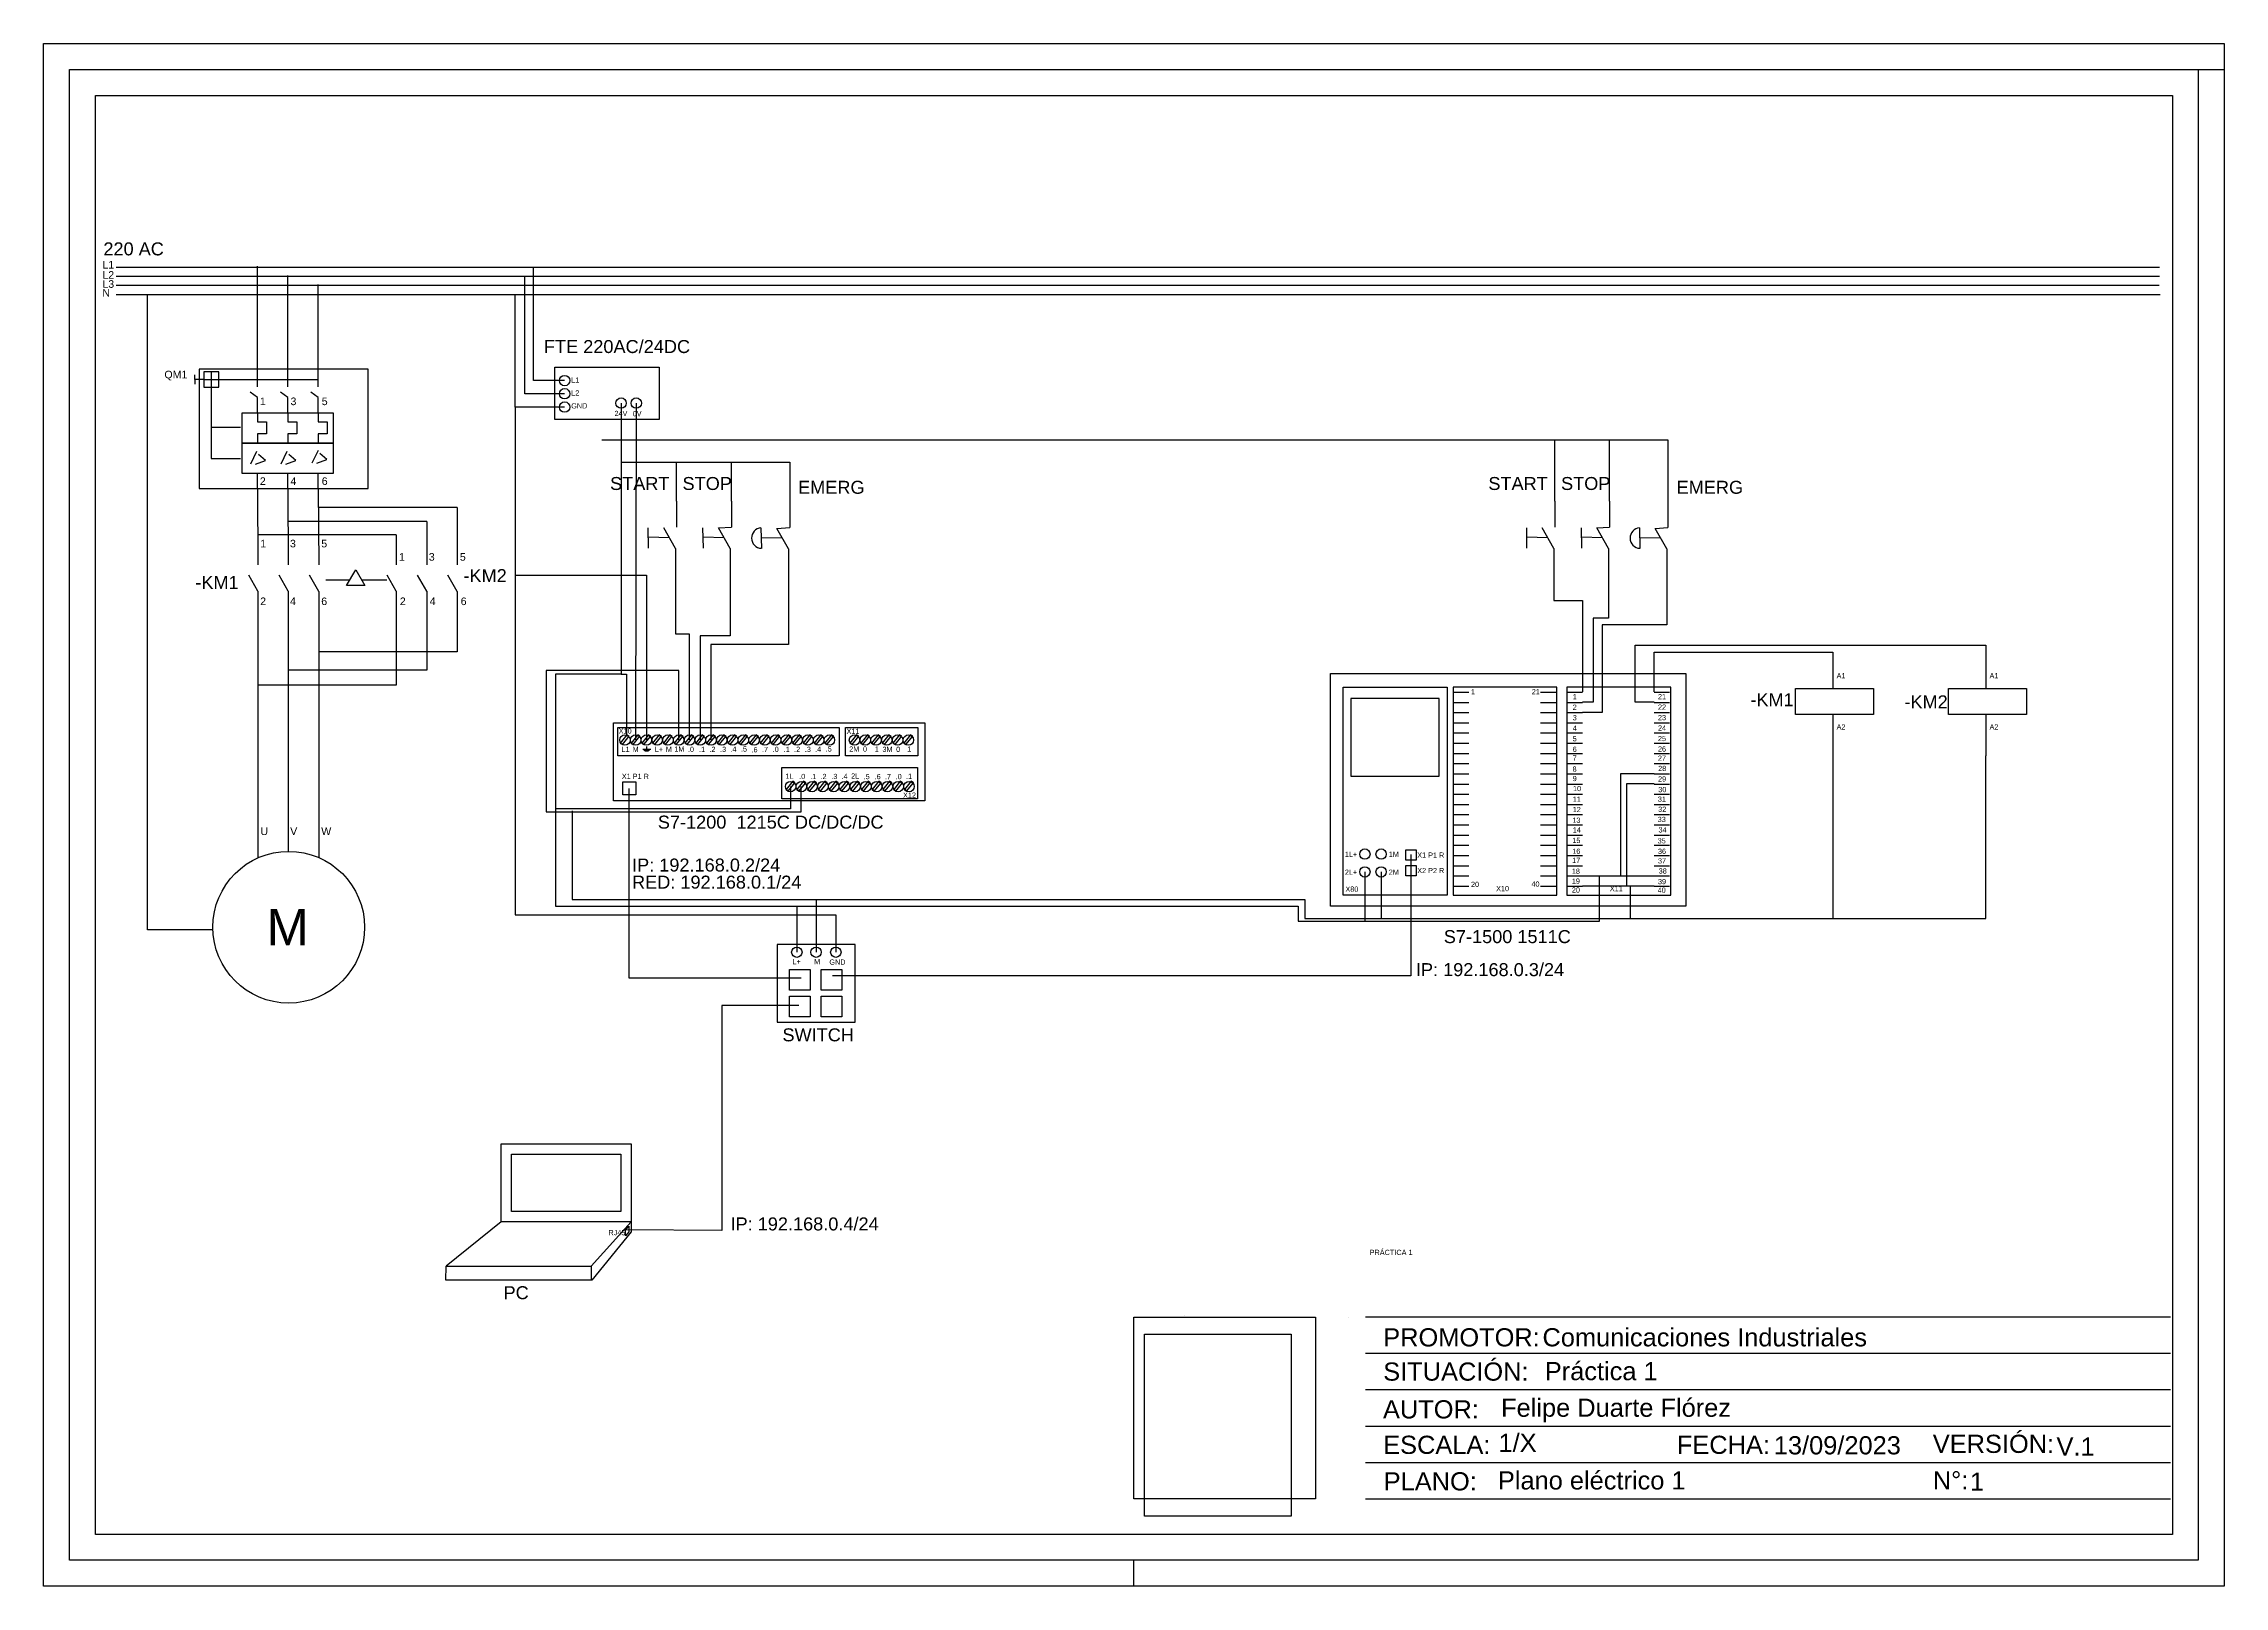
# Model space of a CAD drawing. Header units: millimetres. Extents: x 139 to 1171, y 1682 to 2412.
import ezdxf
from ezdxf.enums import TextEntityAlignment as Align

# ---------------------------------------------------------------- set-up
doc = ezdxf.new("R2018")
doc.units = ezdxf.units.MM
doc.styles.get("Standard").update_dxf_attribs({"font": 'arial.ttf'})
picture_1 = doc.add_image_def('image1.jpg', size_in_pixel=(202, 250))

# ---------------------------------------------------------------- blocks, each defined once
blk = doc.blocks.new('*U4')
for p, q in [((-5, 292), (0, 292)), ((-168.72, 51.79), (-168.72, 51.79)), ((-10.39, 51.79), (-165.39, 51.79)), ((-10.39, 44.79), (-165.39, 44.79)), ((-10.39, 37.79), (-165.39, 37.79)), ((-10.39, 30.79), (-165.39, 30.79)), ((-10.39, 23.79), (-165.39, 23.79)), ((-10.39, 16.79), (-165.39, 16.79)), ((-210, 0), (-210, 5))]:
    blk.add_line(p, q)
for points in [[(-420, 297), (0, 297), (0, 0), (-420, 0), (-420, 297)], [(-210.01, 51.83), (-175.01, 51.83), (-175.01, 16.83), (-210.01, 16.83), (-210.01, 51.83)], [(-200.27, 52.21), (-200.27, 52.21)]]:
    blk.add_lwpolyline(points)
for points in [[(-415, 292), (-5, 292), (-5, 5), (-415, 5)], [(-410, 287), (-10, 287), (-10, 10), (-410, 10)]]:
    blk.add_lwpolyline(points, close=True)
at = {"char_height": 3.5, "attachment_point": 4}
for s, insert in [('PROMOTOR:', (-161.98, 47.9)), ('SITUACIÓN:', (-161.98, 41.31)), ('AUTOR:', (-162.03, 34.04)), ('VERSIÓN:', (-56.14, 27.4)), ('ESCALA:', (-161.99, 27.21)), ('FECHA:', (-105.43, 27.21)), ('PLANO:', (-161.89, 20.18)), ('N°:', (-56.14, 20.4))]:
    blk.add_mtext_dynamic_manual_height_columns(s, width=45.7648, gutter_width=12.5, heights=[0], dxfattribs=dict(at, insert=insert))
at = {"lineweight": 30, "flags": 104}
blk.add_attdef('NOMBRE_PROYECTO', text='', height=5, dxfattribs=at).set_placement((-164.62, 64.79), align=Align.TOP_LEFT)
for tag, p in [('PROMOTOR', (-131.33, 47.94)), ('SITUACION', (-130.88, 41.42)), ('AUTOR', (-139.32, 34.4)), ('1/X', (-139.78, 27.64)), ('FECHA', (-86.76, 27.16)), ('V.X', (-32.35, 26.92)), ('NOMBRE_PLANO', (-139.91, 20.39)), ('X', (-49.03, 20.14))]:
    blk.add_attdef(tag, text='', height=3.5).set_placement(p, align=Align.MIDDLE_LEFT)
blk = doc.blocks.new('QM')
for p, q in [((-57.07, 35.95), (-57.07, 37.45)), ((-54.16, 35.95), (-57.07, 35.95)), ((-57.07, 35.95), (-57.07, 34.45)), ((-54.16, 35.95), (-49.16, 35.95)), ((-51.67, 38.46), (-51.67, 33.46)), ((-49.16, 35.95), (-16.59, 35.95)), ((-36.5, 33.51), (-36.5, 38.51)), ((-26.5, 33.51), (-26.5, 38.51)), ((-16.5, 33.51), (-16.5, 38.51)), ((-51.67, 33.46), (-51.67, 9.88)), ((-36.5, 30), (-38.91, 31.79)), ((-38.91, 31.79), (-38.91, 31.79)), ((-36.5, 25), (-36.5, 30)), ((-26.5, 30), (-28.91, 31.79)), ((-26.5, 25), (-26.5, 30)), ((-16.5, 30), (-18.91, 31.79)), ((-16.5, 25), (-16.5, 30)), ((-36.5, 25), (-36.5, 22)), ((-36.5, 22), (-33.5, 22)), ((-33.5, 22), (-33.5, 18)), ((-26.5, 25), (-26.5, 22)), ((-26.5, 22), (-23.5, 22)), ((-23.5, 22), (-23.5, 18)), ((-16.5, 25), (-16.5, 22)), ((-16.5, 22), (-13.5, 22)), ((-13.5, 22), (-13.5, 18)), ((-51.67, 20.3), (-42.04, 20.3)), ((-33.5, 18), (-36.5, 18)), ((-36.5, 18), (-36.5, 15)), ((-23.5, 18), (-26.5, 18)), ((-26.5, 18), (-26.5, 15)), ((-13.5, 18), (-16.5, 18)), ((-16.5, 18), (-16.5, 15)), ((-51.67, 9.88), (-42.04, 9.88)), ((-38.7, 8.13), (-36.64, 12.38)), ((-37.17, 8.08), (-33.82, 9.27)), ((-33.82, 9.27), (-36.12, 11.23)), ((-28.7, 8.13), (-26.64, 12.38)), ((-27.17, 8.08), (-23.82, 9.27)), ((-23.82, 9.27), (-26.12, 11.23)), ((-18.45, 8.46), (-16.4, 12.71)), ((-16.92, 8.42), (-13.58, 9.61)), ((-13.58, 9.61), (-15.87, 11.57)), ((-36.5, 0), (-36.5, 5)), ((-26.5, 0), (-26.5, 5)), ((-16.5, 0), (-16.5, 5))]:
    blk.add_line(p, q)
for points in [[(-55.7, 39.36), (-55.7, 0), (0, 0), (0, 39.36), (-55.7, 39.36)], [(-54.16, 38.46), (-54.16, 33.46), (-49.16, 33.46), (-49.16, 38.46), (-54.16, 38.46)], [(-41.54, 25), (-11.54, 25), (-11.54, 15), (-41.54, 15), (-41.54, 25)], [(-41.54, 15), (-11.54, 15), (-11.54, 5), (-41.54, 5), (-41.54, 15)]]:
    blk.add_lwpolyline(points)
at = {"char_height": 2.5, "attachment_point": 1}
for s, width, insert in [('QM1', 8.5664, (-67.13, 38.83)), ('1', 2.2878, (-35.68, 30)), ('3', 2.2878, (-25.59, 30)), ('5', 2.2878, (-15.29, 30)), ('2', 2.2878, (-35.68, 3.72)), ('4', 2.2878, (-25.59, 3.72)), ('6', 2.2878, (-15.29, 3.72))]:
    blk.add_mtext_dynamic_manual_height_columns(s, width=width, gutter_width=12.5, heights=[0], dxfattribs=dict(at, insert=insert))
blk = doc.blocks.new('PLC1215CDCDCDC')
for p, q in [((-75.31, -21.78), (-73.81, -21.78)), ((-75.14, -21.98), (-74.04, -21.98)), ((-74.91, -22.14), (-74.21, -22.14)), ((-74.58, -22.14), (-74.58, -21.25))]:
    blk.add_line(p, q)
for points in [[(-80.98, -16.71), (-20.98, -16.71), (-20.98, -31.71), (-80.98, -31.71)], [(-80.98, -31.71), (-80.98, -16.71)], [(-80.13, -17.62), (-37.51, -17.62), (-37.51, -23.06), (-80.13, -23.06), (-80.13, -17.62)], [(-78.38, -19.01), (-79.66, -20.61), (-79.25, -20.92), (-77.94, -19.3), (-78.38, -19.01)], [(-76.31, -19.01), (-77.58, -20.61), (-77.18, -20.92), (-75.87, -19.3), (-76.31, -19.01)], [(-74.23, -19.01), (-75.51, -20.61), (-75.1, -20.92), (-73.79, -19.3), (-74.23, -19.01)], [(-72.16, -19.01), (-73.44, -20.61), (-73.03, -20.92), (-71.72, -19.3), (-72.16, -19.01)], [(-70.09, -19.01), (-71.36, -20.61), (-70.96, -20.92), (-69.65, -19.3), (-70.09, -19.01)], [(-68.01, -19.01), (-69.29, -20.61), (-68.88, -20.92), (-67.57, -19.3), (-68.01, -19.01)], [(-65.94, -19.01), (-67.22, -20.61), (-66.81, -20.92), (-65.5, -19.3), (-65.94, -19.01)], [(-63.87, -19.01), (-65.14, -20.61), (-64.74, -20.92), (-63.43, -19.3), (-63.87, -19.01)], [(-61.79, -19.01), (-63.07, -20.61), (-62.66, -20.92), (-61.35, -19.3), (-61.79, -19.01)], [(-59.72, -19.01), (-61, -20.61), (-60.59, -20.92), (-59.28, -19.3), (-59.72, -19.01)], [(-57.65, -19.01), (-58.92, -20.61), (-58.52, -20.92), (-57.21, -19.3), (-57.65, -19.01)], [(-55.57, -19.01), (-56.85, -20.61), (-56.44, -20.92), (-55.13, -19.3), (-55.57, -19.01)], [(-53.5, -19.01), (-54.78, -20.61), (-54.37, -20.92), (-53.06, -19.3), (-53.5, -19.01)], [(-51.43, -19.01), (-52.7, -20.61), (-52.3, -20.92), (-50.99, -19.3), (-51.43, -19.01)], [(-49.35, -19.01), (-50.63, -20.61), (-50.23, -20.92), (-48.92, -19.3), (-49.35, -19.01)], [(-47.28, -19.01), (-48.56, -20.61), (-48.15, -20.92), (-46.84, -19.3), (-47.28, -19.01)], [(-45.21, -19.01), (-46.49, -20.61), (-46.08, -20.92), (-44.77, -19.3), (-45.21, -19.01)], [(-43.13, -19.01), (-44.41, -20.61), (-44.01, -20.92), (-42.7, -19.3), (-43.13, -19.01)], [(-41.06, -19.01), (-42.34, -20.61), (-41.93, -20.92), (-40.62, -19.3), (-41.06, -19.01)], [(-38.99, -19.01), (-40.27, -20.61), (-39.86, -20.92), (-38.55, -19.3), (-38.99, -19.01)], [(-36.31, -17.62), (-22.35, -17.62), (-22.35, -23.06), (-36.31, -23.06), (-36.31, -17.62)], [(-34.15, -19.01), (-35.43, -20.61), (-35.02, -20.92), (-33.71, -19.3), (-34.15, -19.01)], [(-32.08, -19.01), (-33.36, -20.61), (-32.95, -20.92), (-31.64, -19.3), (-32.08, -19.01)], [(-30.01, -19.01), (-31.28, -20.61), (-30.88, -20.92), (-29.57, -19.3), (-30.01, -19.01)], [(-27.93, -19.01), (-29.21, -20.61), (-28.8, -20.92), (-27.49, -19.3), (-27.93, -19.01)], [(-25.86, -19.01), (-27.14, -20.61), (-26.73, -20.92), (-25.42, -19.3), (-25.86, -19.01)], [(-23.79, -19.01), (-25.06, -20.61), (-24.66, -20.92), (-23.35, -19.3), (-23.79, -19.01)], [(-79.14, -28.09), (-76.64, -28.09), (-76.64, -30.59), (-79.14, -30.59), (-79.14, -28.09)], [(-48.55, -25.33), (-22.43, -25.33), (-22.43, -31.33), (-48.55, -31.33), (-48.55, -25.33)], [(-46.46, -27.97), (-47.74, -29.57), (-47.34, -29.88), (-46.03, -28.26), (-46.46, -27.97)], [(-44.39, -27.97), (-45.67, -29.57), (-45.26, -29.88), (-43.95, -28.26), (-44.39, -27.97)], [(-42.32, -27.97), (-43.6, -29.57), (-43.19, -29.88), (-41.88, -28.26), (-42.32, -27.97)], [(-40.24, -27.97), (-41.52, -29.57), (-41.12, -29.88), (-39.81, -28.26), (-40.24, -27.97)], [(-38.17, -27.97), (-39.45, -29.57), (-39.04, -29.88), (-37.73, -28.26), (-38.17, -27.97)], [(-36.1, -27.97), (-37.38, -29.57), (-36.97, -29.88), (-35.66, -28.26), (-36.1, -27.97)], [(-34.02, -27.97), (-35.3, -29.57), (-34.9, -29.88), (-33.59, -28.26), (-34.02, -27.97)], [(-31.95, -27.97), (-33.23, -29.57), (-32.82, -29.88), (-31.51, -28.26), (-31.95, -27.97)], [(-29.88, -27.97), (-31.16, -29.57), (-30.75, -29.88), (-29.44, -28.26), (-29.88, -27.97)], [(-27.8, -27.97), (-29.08, -29.57), (-28.68, -29.88), (-27.37, -28.26), (-27.8, -27.97)], [(-25.73, -27.97), (-27.01, -29.57), (-26.6, -29.88), (-25.29, -28.26), (-25.73, -27.97)], [(-23.66, -27.97), (-24.94, -29.57), (-24.53, -29.88), (-23.22, -28.26), (-23.66, -27.97)]]:
    blk.add_lwpolyline(points)
for centre in [(-78.77, -20.03), (-76.7, -20.03), (-74.63, -20.03), (-72.55, -20.03), (-70.48, -20.03), (-68.41, -20.03), (-66.33, -20.03), (-64.26, -20.03), (-62.19, -20.03), (-60.11, -20.03), (-58.04, -20.03), (-55.97, -20.03), (-53.89, -20.03), (-51.82, -20.03), (-49.75, -20.03), (-47.67, -20.03), (-45.6, -20.03), (-43.53, -20.03), (-41.45, -20.03), (-39.38, -20.03), (-34.55, -20.03), (-32.47, -20.03), (-30.4, -20.03), (-28.33, -20.03), (-26.25, -20.03), (-24.18, -20.03), (-46.86, -28.99), (-44.78, -28.99), (-42.71, -28.99), (-40.64, -28.99), (-38.56, -28.99), (-36.49, -28.99), (-34.42, -28.99), (-32.35, -28.99), (-30.27, -28.99), (-28.2, -28.99), (-26.13, -28.99), (-24.05, -28.99)]:
    blk.add_circle(centre, 1)
at = {"attachment_point": 1}
for s, width, insert, char_height in [('X10', 6.1667, (-79.96, -17.79), 1), ('X11', 6.1667, (-36.08, -17.85), 1), ('L1', 0.6811, (-79.42, -21.33), 1), ('M', 0.6811, (-77.29, -21.33), 1), ('L+', 1, (-73.02, -21.33), 1), ('M', 0.6811, (-70.89, -21.33), 1), ('1M', 0.6811, (-69.26, -21.27), 1), ('.0', 0.6811, (-66.63, -21.33), 1), ('.1', 0.6811, (-64.49, -21.33), 1), ('.2', 0.6811, (-62.5, -21.33), 1), ('.3', 0.6811, (-60.44, -21.33), 1), ('.4', 1, (-58.45, -21.29), 1), ('.5', 0.6811, (-56.42, -21.26), 1), ('.6', 0.6811, (-54.39, -21.4), 1), ('.7', 0.6811, (-52.37, -21.36), 1), ('.0', 0.6811, (-50.31, -21.33), 1), ('.1', 0.6811, (-48.18, -21.33), 1), ('.2', 0.6811, (-46.18, -21.33), 1), ('.3', 0.6811, (-44.12, -21.33), 1), ('.4', 1, (-42.13, -21.29), 1), ('.5', 0.6811, (-40.1, -21.26), 1), ('2M', 0.6811, (-35.57, -21.27), 1), ('0', 0.6811, (-32.92, -21.27), 1), ('1', 0.6811, (-30.64, -21.28), 1), ('3M', 1, (-29.17, -21.33), 1), ('0', 0.6811, (-26.53, -21.33), 1), ('1', 0.6811, (-24.39, -21.27), 1), ('X1 P1 R', 6.1667, (-79.36, -26.53), 1), ('1L', 0.6811, (-47.85, -26.49), 1), ('.0', 0.6811, (-45.21, -26.55), 1), ('.1', 0.6811, (-43.08, -26.55), 1), ('.2', 0.6811, (-41.09, -26.55), 1), ('.3', 0.6811, (-39.02, -26.55), 1), ('.4', 1, (-37.03, -26.51), 1), ('2L', 0.6811, (-35.2, -26.45), 1), ('.5', 0.6811, (-32.8, -26.57), 1), ('.6', 0.6811, (-30.67, -26.57), 1), ('.7', 0.6811, (-28.68, -26.57), 1), ('.0', 0.6811, (-26.62, -26.57), 1), ('.1', 1, (-24.63, -26.53), 1), ('X12', 6.1667, (-25.2, -30.14), 1), ('S7-1200  1215C DC/DC/DC', 45.9876, (-72.43, -34.59), 2.5)]:
    blk.add_mtext_dynamic_manual_height_columns(s, width=width, gutter_width=12.5, heights=[0], dxfattribs=dict(at, insert=insert, char_height=char_height))
blk = doc.blocks.new('PLC1511C')
for p, q in [((23.68, -3.61), (26.68, -3.61)), ((40.46, -3.61), (43.46, -3.61)), ((45.58, -3.61), (48.58, -3.61)), ((62.35, -3.61), (65.35, -3.61)), ((23.68, -5.58), (26.68, -5.58)), ((23.68, -7.54), (26.68, -7.54)), ((40.46, -5.58), (43.46, -5.58)), ((40.46, -7.54), (43.46, -7.54)), ((45.58, -5.58), (48.58, -5.58)), ((45.58, -7.54), (48.58, -7.54)), ((62.35, -5.58), (65.35, -5.58)), ((62.35, -7.54), (65.35, -7.54)), ((23.68, -9.51), (26.68, -9.51)), ((23.68, -11.47), (26.68, -11.47)), ((40.46, -9.51), (43.46, -9.51)), ((40.46, -11.47), (43.46, -11.47)), ((45.58, -9.51), (48.58, -9.51)), ((45.58, -11.47), (48.58, -11.47)), ((62.35, -9.51), (65.35, -9.51)), ((62.35, -11.47), (65.35, -11.47)), ((23.68, -13.44), (26.68, -13.44)), ((23.68, -15.41), (26.68, -15.41)), ((40.46, -13.44), (43.46, -13.44)), ((40.46, -15.41), (43.46, -15.41)), ((45.58, -13.44), (48.58, -13.44)), ((45.58, -15.41), (48.58, -15.41)), ((62.35, -13.44), (65.35, -13.44)), ((62.35, -15.41), (65.35, -15.41)), ((23.68, -17.37), (26.68, -17.37)), ((23.68, -19.34), (26.68, -19.34)), ((40.46, -17.37), (43.46, -17.37)), ((40.46, -19.34), (43.46, -19.34)), ((45.58, -17.37), (48.58, -17.37)), ((45.58, -19.34), (48.58, -19.34)), ((62.35, -17.37), (65.35, -17.37)), ((62.35, -19.34), (65.35, -19.34)), ((23.68, -21.31), (26.68, -21.31)), ((23.68, -23.27), (26.68, -23.27)), ((40.46, -21.31), (43.46, -21.31)), ((40.46, -23.27), (43.46, -23.27)), ((45.58, -21.31), (48.58, -21.31)), ((45.58, -23.27), (48.58, -23.27)), ((62.35, -21.31), (65.35, -21.31)), ((62.35, -23.27), (65.35, -23.27)), ((23.68, -25.24), (26.68, -25.24)), ((23.68, -27.2), (26.68, -27.2)), ((23.68, -29.17), (26.68, -29.17)), ((40.46, -25.24), (43.46, -25.24)), ((40.46, -27.2), (43.46, -27.2)), ((40.46, -29.17), (43.46, -29.17)), ((45.58, -25.24), (48.58, -25.24)), ((45.58, -27.2), (48.58, -27.2)), ((45.58, -29.17), (48.58, -29.17)), ((62.35, -25.24), (65.35, -25.24)), ((62.35, -27.2), (65.35, -27.2)), ((62.35, -29.17), (65.35, -29.17)), ((23.68, -31.14), (26.68, -31.14)), ((23.68, -33.1), (26.68, -33.1)), ((40.46, -31.14), (43.46, -31.14)), ((40.46, -33.1), (43.46, -33.1)), ((45.58, -31.14), (48.58, -31.14)), ((45.58, -33.1), (48.58, -33.1)), ((62.35, -31.14), (65.35, -31.14)), ((62.35, -33.1), (65.35, -33.1)), ((23.68, -35.07), (26.68, -35.07)), ((23.68, -37.04), (26.68, -37.04)), ((40.46, -35.07), (43.46, -35.07)), ((40.46, -37.04), (43.46, -37.04)), ((45.58, -35.07), (48.58, -35.07)), ((45.58, -37.04), (48.58, -37.04)), ((62.35, -35.07), (65.35, -35.07)), ((62.35, -37.04), (65.35, -37.04)), ((23.68, -39), (26.68, -39)), ((23.68, -40.97), (26.68, -40.97)), ((40.46, -39), (43.46, -39)), ((40.46, -40.97), (43.46, -40.97)), ((45.58, -39), (48.58, -39)), ((45.58, -40.97), (48.58, -40.97)), ((62.35, -39), (65.35, -39)), ((62.35, -40.97), (65.35, -40.97))]:
    blk.add_line(p, q)
for points in [[(0, 0), (68.47, 0), (68.47, -44.8), (0, -44.8), (0, 0)], [(2.48, -2.67), (22.48, -2.67), (22.48, -42.72), (2.48, -42.72)], [(2.48, -42.72), (2.48, -2.67)], [(23.65, -2.67), (23.65, -42.67), (43.65, -42.67), (43.65, -2.67), (23.65, -2.67)], [(45.55, -2.67), (45.55, -42.67), (65.55, -42.67), (65.55, -2.67), (45.55, -2.67)], [(3.95, -4.81), (3.95, -19.81), (20.95, -19.81), (20.95, -4.81), (3.95, -4.81)], [(14.56, -33.94), (16.56, -33.94), (16.56, -35.94), (14.56, -35.94), (14.56, -33.94)], [(14.56, -36.99), (16.56, -36.99), (16.56, -38.99), (14.56, -38.99), (14.56, -36.99)]]:
    blk.add_lwpolyline(points)
for centre in [(6.65, -34.79), (6.65, -38.22), (9.78, -34.79), (9.78, -38.22)]:
    blk.add_circle(centre, 1)
at = {"attachment_point": 1}
for s, width, insert, char_height in [('1', 0.8899, (27.09, -3.04), 1), ('21', 0.8899, (38.79, -3.04), 1), ('1', 0.8899, (46.68, -4), 1), ('21', 0.8899, (63.1, -3.98), 1), ('3', 0.8899, (46.68, -8.04), 1), ('2', 0.8899, (46.68, -6.02), 1), ('22', 0.8899, (63.1, -6), 1), ('23', 0.8899, (63.1, -8.01), 1), ('4', 0.8899, (46.68, -10.06), 1), ('5', 0.8899, (46.68, -12.08), 1), ('24', 0.8899, (63.1, -10.03), 1), ('25', 0.8899, (63.1, -12.04), 1), ('6', 0.8899, (46.68, -14.11), 1), ('7', 0.8899, (46.68, -15.78), 1), ('27', 0.8899, (63.09, -15.82), 1), ('26', 1, (63.1, -14.06), 1), ('8', 0.8899, (46.65, -17.92), 1), ('9', 0.8899, (46.68, -19.74), 1), ('29', 0.8899, (63.12, -19.82), 1), ('28', 0.8899, (63.13, -17.8), 1), ('11', 0.8899, (46.68, -23.72), 1), ('10', 0.8899, (46.74, -21.67), 1), ('31', 0.8899, (63.07, -23.71), 1), ('30', 0.8899, (63.15, -21.87), 1), ('13', 0.8899, (46.62, -27.77), 1), ('12', 0.8899, (46.68, -25.71), 1), ('33', 0.8899, (63.05, -27.62), 1), ('32', 1, (63.14, -25.66), 1), ('15', 0.8899, (46.6, -31.66), 1), ('14', 0.8899, (46.68, -29.64), 1), ('35', 0.8899, (63.04, -31.74), 1), ('34', 1, (63.2, -29.63), 1), ('2L+', 2.5, (2.8, -37.78), 1), ('1L+', 2.5, (2.8, -34.33), 1), ('2M', 2.5, (11.25, -37.78), 1), ('1M', 2.5, (11.25, -34.33), 1), ('X1 P1 R', 5.387, (16.74, -34.48), 1), ('X2 P2 R', 5.387, (16.74, -37.46), 1), ('18', 0.8899, (46.51, -37.59), 1), ('17', 0.8899, (46.57, -35.51), 1), ('16', 0.8899, (46.6, -33.74), 1), ('36', 0.8899, (63.1, -33.75), 1), ('37', 0.8899, (63.1, -35.59), 1), ('38', 0.8899, (63.23, -37.54), 1), ('X80', 2.5, (2.91, -41.03), 1), ('20', 0.8899, (27.09, -40.12), 1), ('X10', 2.5, (31.93, -40.93), 1), ('40', 0.8899, (38.73, -40.06), 1), ('20', 0.8899, (46.51, -41.2), 1), ('19', 0.8899, (46.51, -39.49), 1), ('X11', 2.5, (53.83, -40.93), 1), ('40', 0.8899, (63.04, -41.23), 1), ('39', 0.8899, (63.1, -39.58), 1), ('S7-1500 1511C', 23.9907, (21.85, -49.43), 2.5)]:
    blk.add_mtext_dynamic_manual_height_columns(s, width=width, gutter_width=12.5, heights=[0], dxfattribs=dict(at, insert=insert, char_height=char_height))
blk = doc.blocks.new('SWITCH')
for points in [[(0, 0), (0, -15), (15, -15), (15, 0), (0, 0)], [(2.34, -4.84), (6.34, -4.84), (6.34, -8.84), (2.34, -8.84), (2.34, -4.84)], [(8.44, -4.84), (12.44, -4.84), (12.44, -8.84), (8.44, -8.84), (8.44, -4.84)], [(2.34, -9.96), (6.34, -9.96), (6.34, -13.96), (2.34, -13.96), (2.34, -9.96)], [(8.44, -9.96), (12.44, -9.96), (12.44, -13.96), (8.44, -13.96), (8.44, -9.96)]]:
    blk.add_lwpolyline(points)
for centre in [(3.78, -1.51), (7.48, -1.51), (11.29, -1.51)]:
    blk.add_circle(centre, 1)
at = {"attachment_point": 1}
for s, width, insert, char_height in [('L+', 2.5, (2.94, -2.83), 1), ('M', 2.5, (7.11, -2.83), 1), ('GND', 2.5, (10.05, -2.91), 1), ('SWITCH', 17.3724, (1.01, -16.17), 2.5)]:
    blk.add_mtext_dynamic_manual_height_columns(s, width=width, gutter_width=12.5, heights=[0], dxfattribs=dict(at, insert=insert, char_height=char_height))
blk = doc.blocks.new('PC')
for points in [[(0, 0), (25, 0), (25, -15), (0, -15), (0, 0)], [(25, -15), (25, -16.96), (17.42, -26.25), (-10.7, -26.25), (-10.63, -23.56)], [(0, -15), (-10.63, -23.56), (17.31, -23.56), (25, -15)], [(24.59, -15.87), (24.59, -16.93), (23.93, -17.72), (23.93, -16.58), (24.59, -15.87)], [(17.31, -23.56), (17.31, -26.25)]]:
    blk.add_lwpolyline(points)
blk.add_lwpolyline([(2, -2), (23, -2), (23, -13), (2, -13)], close=True)
at = {"attachment_point": 1}
for s, width, insert, char_height in [('RJ45', 4.4903, (20.65, -16.59), 1), ('PC', 15.867, (0.44, -27.4), 2.5)]:
    blk.add_mtext_dynamic_manual_height_columns(s, width=width, gutter_width=12.5, heights=[0], dxfattribs=dict(at, insert=insert, char_height=char_height))
blk = doc.blocks.new('MOTOR')
blk.add_circle((0, 0), 35.9)
for s, width, insert, char_height, attachment_point in [('U', 9.792, (-13.4, 47.2), 3.59, 1), ('V', 9.792, (0.7, 47.2), 3.59, 1), ('W', 9.792, (15.4, 47.2), 3.59, 1), ('M', 11.222, (-0.5, 0), 17.2, 5)]:
    blk.add_mtext_dynamic_manual_height_columns(s, width=width, gutter_width=18, heights=[0], dxfattribs=dict(insert=insert, char_height=char_height, attachment_point=attachment_point))

msp = doc.modelspace()

# ---------------------------------------------------------------- linework, layer by layer
for p, q in [((173.6, 2306.1), (1140.7, 2306.1)), ((173.6, 2301.8), (1140.7, 2301.8)), ((240.5, 2256.6), (240.5, 2306.5)), ((254.9, 2256.6), (254.9, 2302.2)), ((367, 2246.2), (367, 2301.8)), ((371.2, 2252.4), (371.2, 2306.1)), ((173.6, 2297.5), (1140.6, 2297.5)), ((269.2, 2256.6), (269.2, 2297.9)), ((385.9, 2252.4), (371.2, 2252.4)), ((385.9, 2246.2), (367, 2246.2)), ((240.5, 2201.3), (240.7, 2165.3)), ((254.9, 2201.3), (255.1, 2165.3)), ((269.2, 2201.3), (269.5, 2165.2)), ((335, 2192.4), (269.5, 2192.4)), ((335, 2192.4), (335, 2165.2)), ((306.2, 2179.5), (240.7, 2179.5)), ((320.6, 2185.7), (255.1, 2185.7)), ((306.2, 2179.5), (306.2, 2165.3)), ((320.6, 2185.7), (320.6, 2165.3)), ((240.7, 2152.8), (236.4, 2160.4)), ((255.1, 2152.8), (250.8, 2160.4)), ((269.5, 2152.7), (265.1, 2160.3)), ((272.9, 2158.2), (284.3, 2158.2)), ((289.7, 2158.2), (301.7, 2158.2)), ((306.2, 2152.8), (301.9, 2160.4)), ((320.6, 2152.8), (316.2, 2160.4)), ((335, 2152.7), (330.6, 2160.3)), ((240.7, 2152.8), (240.7, 2026.7)), ((255.1, 2152.8), (255.1, 2029.7)), ((269.5, 2152.7), (269.5, 2026.8)), ((306.2, 2152.8), (306.2, 2108.4)), ((320.6, 2152.8), (320.6, 2115.4)), ((335, 2152.7), (335, 2124.1)), ((335, 2124.1), (269.5, 2124.1)), ((306.2, 2108.4), (240.7, 2108.4)), ((320.6, 2115.4), (255.1, 2115.4))]:
    msp.add_line(p, q)
at = {"color": 3}
for p, q in [((173.6, 2293.2), (1141.1, 2293.2)), ((188.5, 1992.5), (188.5, 2293.2)), ((362.5, 2239.9), (362.5, 2293.2)), ((385.9, 2239.9), (362.5, 2239.9)), ((219.4, 1992.5), (188.5, 1992.5))]:
    msp.add_line(p, q, dxfattribs=at)
at = {"color": 25}
for p, q in [((412.6, 2241.8), (412.6, 2113.5)), ((403.5, 2224.4), (908.1, 2224.4)), ((908.1, 2224.4), (908.1, 2195.2)), ((412.6, 2213.8), (492.4, 2213.8)), ((492.4, 2213.8), (492.4, 2195.2)), ((492.4, 2213.8), (492.4, 2195.2)), ((492.4, 2213.8), (492.4, 2195.2)), ((492.4, 2213.8), (492.4, 2195.2)), ((412.6, 2113.5), (415.2, 2113.5)), ((415.2, 2113.5), (415.2, 2084.7))]:
    msp.add_line(p, q, dxfattribs=at)
for points in [[(381.3, 2258.7), (430.7, 2258.7), (430.7, 2234), (381.3, 2234), (381.3, 2258.7)], [(438.9, 2195.4), (438.9, 2183.1)], [(464.8, 2195.4), (464.8, 2183.1)], [(492.4, 2195.2), (492.4, 2182.9)], [(854.6, 2195.4), (854.6, 2183.1)], [(880.5, 2195.4), (880.5, 2183.1)], [(908.1, 2195.2), (908.1, 2182.9)], [(425.3, 2182.8), (425.5, 2173.2)], [(435.5, 2178), (425.5, 2178.3)], [(438.4, 2173), (432.8, 2182.7)], [(451.2, 2182.8), (451.4, 2173.2)], [(461.4, 2178), (451.4, 2178.3)], [(458.7, 2182.7), (464.8, 2183.1)], [(464.3, 2173), (458.7, 2182.7)], [(478.8, 2182.7), (479, 2173)], [(489, 2177.9), (479, 2178.1)], [(486.3, 2182.5), (492.4, 2182.9)], [(491.9, 2172.9), (486.3, 2182.5)], [(841.1, 2182.8), (841.2, 2173.2)], [(851.2, 2178), (841.2, 2178.3)], [(854.1, 2173), (848.5, 2182.7)], [(867, 2182.8), (867.2, 2173.2)], [(877.1, 2178), (867.2, 2178.3)], [(874.4, 2182.7), (880.5, 2183.1)], [(880, 2173), (874.4, 2182.7)], [(894.6, 2182.7), (894.8, 2173)], [(904.7, 2177.9), (894.8, 2178.1)], [(902, 2182.5), (908.1, 2182.9)], [(907.6, 2172.9), (902, 2182.5)], [(438.4, 2173), (438.4, 2160.7)], [(464.3, 2173), (464.3, 2160.7)], [(491.9, 2172.9), (491.9, 2160.6)], [(854.1, 2173), (854.1, 2160.7)], [(880, 2173), (880, 2160.7)], [(907.6, 2172.9), (907.6, 2160.6)], [(287, 2162.9), (291.3, 2155.4), (282.7, 2155.4), (287, 2162.9)], [(986.1, 2124), (986.1, 2106.8)], [(1058.5, 2124), (1058.5, 2106.8)], [(968.5, 2106.8), (1005.3, 2106.8), (1005.3, 2094.5), (968.5, 2094.5), (968.5, 2106.8)], [(1040.9, 2106.8), (1077.8, 2106.8), (1077.8, 2094.5), (1040.9, 2094.5), (1040.9, 2106.8)], [(986.1, 2094.5), (986.1, 2074.9)], [(1058.5, 2094.5), (1058.5, 2074.9)]]:
    msp.add_lwpolyline(points)
at = {"color": 3}
for points in [[(362.5, 2239.9), (362.5, 2160.3), (424.6, 2160.3), (424.6, 2082.4)], [(362.5, 2160.4), (362.5, 1999.6), (514.3, 1999.6), (514.3, 1982)]]:
    msp.add_lwpolyline(points, dxfattribs=at)
at = {"color": 5}
for points in [[(419.8, 2241.8), (419.5, 2082.4)], [(419.6, 2115.3), (377.2, 2115.3), (377.2, 2048.4), (497.9, 2048.4), (497.9, 2060.4)], [(439.9, 2082.4), (439.9, 2115.3), (419.6, 2115.3)], [(890.3, 1998), (1058.5, 1998), (1058.5, 2074.9)], [(986.1, 2074.9), (986.1, 1998)], [(901.5, 2061.6), (888.4, 2061.6), (888.4, 2013.3)], [(389.5, 2048.9), (389.5, 2006.9), (504.9, 2006.9), (504.9, 1982)], [(504.9, 2006.9), (736.3, 2006.9), (736.3, 1998), (890.3, 1998), (890.3, 2013.3)], [(772.3, 2020), (772.3, 1998)], [(901.5, 2013.3), (867.6, 2013.3)]]:
    msp.add_lwpolyline(points, dxfattribs=at)
at = {"color": 25}
for points in [[(854.6, 2195.4), (854.6, 2224.4)], [(880.5, 2195.4), (880.5, 2224.4)], [(438.9, 2195.4), (438.9, 2213.8)], [(464.8, 2195.4), (464.8, 2213.8)], [(438.4, 2160.7), (438.4, 2132.6), (444.9, 2132.6), (444.9, 2082.4)], [(464.3, 2160.7), (464.3, 2131.7), (450, 2131.7), (450, 2082.4)], [(491.9, 2160.6), (491.9, 2127.5), (455.1, 2127.5), (455.1, 2082.4)], [(854.1, 2160.7), (854.1, 2148.4), (867.6, 2148.4), (867.6, 2105.1)], [(880, 2160.7), (880, 2140), (872.7, 2140), (872.7, 2100.2), (867.6, 2100.2)], [(907.6, 2160.6), (907.6, 2136.8), (877, 2136.8), (877, 2095.4), (867.6, 2095.4)], [(412.6, 2113.5), (381.5, 2113.5), (381.5, 2049.8)], [(901.5, 2066.4), (885.7, 2066.4), (885.7, 2018.1)], [(492.8, 2060.4), (492.8, 2049.8), (381.5, 2049.8)], [(381.5, 2049.8), (381.5, 2003.8), (495.8, 2003.8), (495.8, 1982)], [(495.8, 2003.8), (733.1, 2003.8), (733.1, 1996.6), (875.7, 1996.6), (875.7, 2018.1)], [(764.6, 2020), (764.6, 1996.6)], [(867.6, 2018.1), (901.5, 2018.1)]]:
    msp.add_lwpolyline(points, dxfattribs=at)
at = {"color": 250}
for points in [[(901.5, 2100.2), (892.6, 2100.2), (892.6, 2127.3), (1058.5, 2127.3), (1058.5, 2124)], [(901.5, 2105.1), (901.5, 2124), (986.1, 2124)]]:
    msp.add_lwpolyline(points, dxfattribs=at)
at = {"color": 4}
for points in [[(416.3, 2059.5), (416.3, 1969.9), (497.9, 1969.9)], [(786.4, 2028.2), (786.4, 1970.8), (512.7, 1970.8)], [(496.8, 1956.7), (460.3, 1956.7), (460.3, 1850.4), (414.7, 1850.6)]]:
    msp.add_lwpolyline(points, dxfattribs=at)
for centre in [(385.9, 2252.4), (385.9, 2246.2), (385.9, 2239.9), (412.6, 2241.8), (419.8, 2241.8)]:
    msp.add_circle(centre, 2.46)
for centre in [(479.2, 2177.9), (895, 2177.9)]:
    msp.add_arc(centre, 4.83, 94.6058, 267.4066)

# ---------------------------------------------------------------- block references
ref = msp.add_blockref('*U4', (1171.4, 1682), dxfattribs=dict(xscale=2.457489855099051, yscale=2.457489855099051, zscale=2.457489855099051))
lines = msp.add_mtext('PRÁCTICA 1', dxfattribs={"insert": (766.9, 1841.2), "char_height": 2.5, "attachment_point": 1})
ref.add_attrib('NOMBRE_PROYECTO', '', (766.9, 1841.2), dxfattribs={"flags": 104}).embed_mtext(lines)
ref.add_attrib('PROMOTOR', 'Comunicaciones Industriales', dxfattribs={"height": 8.601}).set_placement((848.7, 1799.8), align=Align.MIDDLE_LEFT)
ref.add_attrib('SITUACION', 'Práctica 1', dxfattribs={"height": 8.6}).set_placement((849.8, 1783.8), align=Align.MIDDLE_LEFT)
ref.add_attrib('AUTOR', 'Felipe Duarte Flórez', dxfattribs={"height": 8.601}).set_placement((829.1, 1766.5), align=Align.MIDDLE_LEFT)
ref.add_attrib('1/X', '1/X', dxfattribs={"height": 8.6}).set_placement((827.9, 1749.9), align=Align.MIDDLE_LEFT)
ref.add_attrib('NOMBRE_PLANO', 'Plano eléctrico 1', dxfattribs={"height": 8.601}).set_placement((827.6, 1732.1), align=Align.MIDDLE_LEFT)
ref.add_attrib('FECHA', '13/09/2023', dxfattribs={"height": 8.6}).set_placement((958.2, 1748.7), align=Align.MIDDLE_LEFT)
ref.add_attrib('V.X', 'V.1', dxfattribs={"height": 8.6}).set_placement((1092, 1748.1), align=Align.MIDDLE_LEFT)
ref.add_attrib('X', '1', dxfattribs={"height": 8.6}).set_placement((1051, 1731.5), align=Align.MIDDLE_LEFT)
for name, p, xscale, yscale, zscale in [('QM', (292.9, 2201.3), 1.436490361439892, 1.436490361439892, 1.436490361439892), ('PLC1511C', (748.3, 2113.9), 2.457489855099051, 2.457489855099051, 2.457489855099051), ('PLC1215CDCDCDC', (608, 2131.6), 2.457489855099051, 2.457489855099051, 2.457489855099051), ('SWITCH', (486.5, 1985.7), 2.457489855099051, 2.457489855099051, 2.457489855099051), ('PC', (355.9, 1891.3), 2.457489855099051, 2.457489855099051, 2.457489855099051)]:
    msp.add_blockref(name, p, dxfattribs=dict(xscale=xscale, yscale=yscale, zscale=zscale))
msp.add_blockref('MOTOR', (255.3, 1993.8))

# ---------------------------------------------------------------- texts
at = {"attachment_point": 1}
for s, width, gutter_width, heights, insert, char_height in [('220 AC', 29.46, 30.7, [0], (167.6, 2317.8), 6.14), ('L1', 2.082, 18, [0], (167.1, 2309), 3.59), ('L2', 2.082, 18, [0], (167.1, 2304.2), 3.59), ('L3', 2.082, 18, [0], (167.1, 2299.9), 3.59), ('{\\C3;N}', 2.082, 18, [0], (167.1, 2295.7), 3.59), ('FTE 220AC/24DC', 71.398, 30.7, [0], (376.1, 2271.6), 6.144), ('L1', 2.249, 30.7, [0], (389, 2253.9), 2.46), ('GND', 2.249, 30.7, [0], (389, 2241.7), 2.46), ('L2', 2.249, 30.7, [0], (389, 2247.8), 2.46), ('24V', 7.603, 30.7, [1.48], (409.5, 2238.1), 2.46), ('0V', 2.249, 30.7, [0], (418.1, 2238), 2.46), ('START', 18.066, 30.7, [0], (407.4, 2206.8), 6.14), ('STOP', 24.676, 30.7, [0], (441.7, 2206.8), 6.14), ('EMERG', 23.795, 30.7, [0], (496.4, 2205), 6.14), ('START', 18.066, 30.7, [0], (823.1, 2206.8), 6.14), ('STOP', 24.676, 30.7, [0], (857.5, 2206.8), 6.14), ('EMERG', 23.795, 30.7, [0], (912.2, 2205), 6.14), ('1', 9.792, 18, [0], (241.8, 2177.1), 3.59), ('3', 9.792, 18, [0], (255.9, 2177.1), 3.59), ('5', 9.792, 18, [0], (270.7, 2177.1), 3.59), ('1', 9.792, 18, [0], (307.5, 2170.8), 3.59), ('3', 9.792, 18, [0], (321.6, 2170.8), 3.59), ('5', 9.792, 18, [0], (336.3, 2170.8), 3.59), ('-KM1', 12.596, 30.7, [0], (211.1, 2160), 6.14), ('-KM2', 12.596, 30.7, [0], (338, 2163.2), 6.14), ('2', 9.792, 18, [0], (241.8, 2149.8), 3.59), ('4', 9.792, 18, [0], (255.9, 2149.8), 3.59), ('6', 9.792, 18, [0], (270.7, 2149.8), 3.59), ('2', 9.792, 18, [0], (307.9, 2149.8), 3.59), ('4', 9.792, 18, [0], (322, 2149.8), 3.59), ('6', 9.792, 18, [0], (336.7, 2149.8), 3.59), ('A1', 29.853, 30.7, [0], (987.9, 2114), 2.46), ('A1', 29.853, 30.7, [0], (1060.3, 2114), 2.46), ('-KM1', 12.596, 30.7, [0], (947.1, 2104.5), 6.14), ('-KM2', 12.596, 30.7, [0], (1020, 2103.5), 6.14), ('A2', 29.853, 30.7, [0], (987.9, 2089.8), 2.46), ('A2', 29.853, 30.7, [0], (1060.3, 2089.8), 2.46), ('IP: 192.168.0.2/24', 71.076, 30.7, [0], (417.8, 2026.3), 6.144), ('RED: 192.168.0.1/24', 81.991, 30.7, [0], (417.8, 2018.2), 6.144), ('IP: 192.168.0.3/24', 71.076, 30.7, [0], (788.8, 1976.8), 6.144), ('IP: 192.168.0.4/24', 71.076, 30.7, [0], (464.4, 1856.5), 6.144)]:
    msp.add_mtext_dynamic_manual_height_columns(s, width=width, gutter_width=gutter_width, heights=heights, dxfattribs=dict(at, insert=insert, char_height=char_height))

# ---------------------------------------------------------------- pictures from other files: only their frames are drawn
image = msp.add_image(picture_1, insert=(660.3, 1715.2), size_in_units=(69.5, 86.1))
image.dxf.flags = 7

doc.saveas('drawing.dxf')
